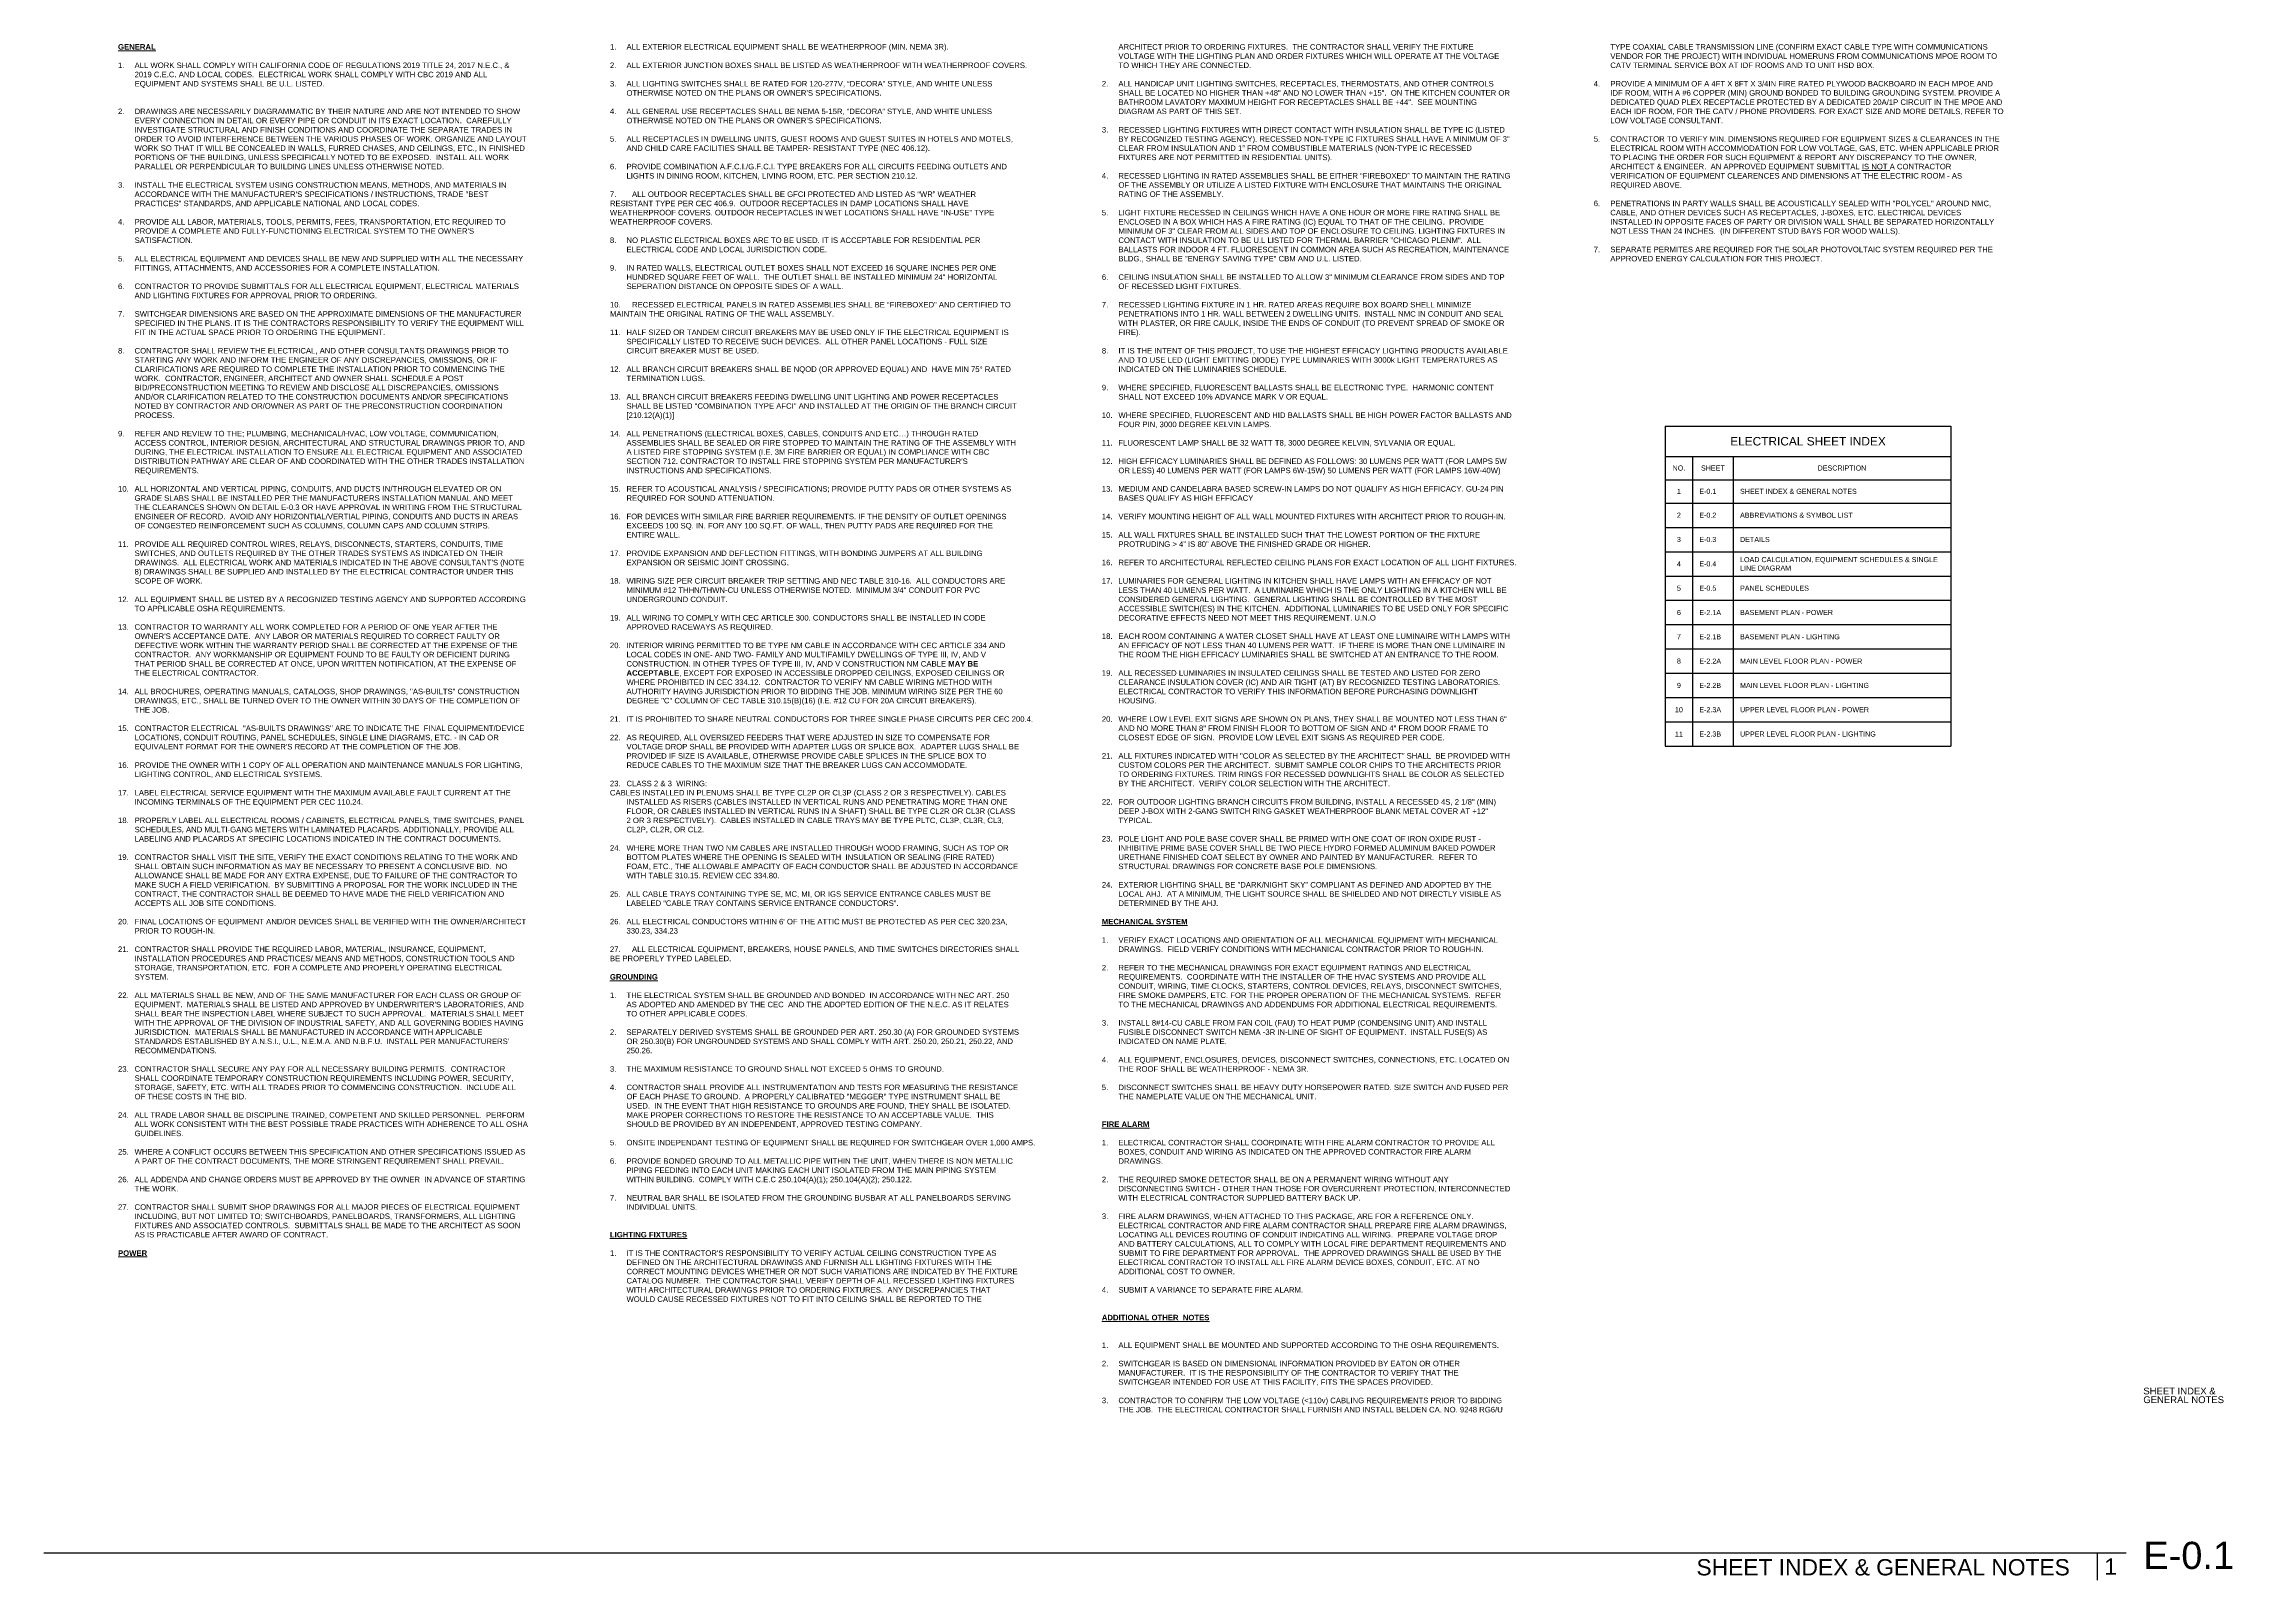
# Paper-space layout 'E-0.1' of a CAD drawing. Header units: inches. Extents: x 0.5 to 40.8, y 0.5 to 28.8.
import ezdxf
from ezdxf.enums import TextEntityAlignment as Align

# ---------------------------------------------------------------- set-up
doc = ezdxf.new("R2010")
doc.units = ezdxf.units.IN
doc.header["$LTSCALE"] = 24
doc.header["$MEASUREMENT"] = 0
for name, color, linetype in [('E-TXT1', 2, 'Continuous'), ('GEC_BORDER', 2, 'Continuous'), ('GEC_DESCRIPTION_TITLE', 3, 'Continuous'), ('TABLE', 8, 'Continuous')]:
    doc.layers.add(name, color=color, linetype=linetype)
doc.styles.add('A2', font='arial.ttf', dxfattribs={"height": 0.0625})
doc.styles.add('ArialMT', font='arial.ttf')
doc.styles.add('GEC', font='arial.ttf')
doc.styles.add('shbd-text', font='arial.ttf')

# ---------------------------------------------------------------- blocks, each defined once
blk = doc.blocks.new('SHEET-NO.')
at = {"color": 2, "linetype": 'Continuous', "style": 'A2'}
for tag, p in [('SHT_NAME_1', (39.126, 3.919)), ('SHT_NAME_2', (39.126, 3.759)), ('SHT_NAME_3', (39.126, 3.599)), ('SHT_NAME_4', (39.126, 3.423)), ('SHT_NAME_5', (39.126, 3.247)), ('ENGINEER', (40.24, 1.973)), ('DRAFTER', (40.24, 1.712))]:
    blk.add_attdef(tag, p, '', height=0.125, dxfattribs=at)
at = {"color": 3, "linetype": 'Continuous', "ltscale": 12, "style": 'shbd-text'}
blk.add_attdef('SHT-NO.', (39.126, 0.709), '', height=0.5, dxfattribs=at)
blk = doc.blocks.new('*T226')
at = {"layer": 'TABLE', "color": 0, "linetype": 'ByBlock', "lineweight": -2, "transparency": 16777216}
for p, q in [((0, 0), (5.25, 0)), ((0, 0), (0, -5.884)), ((5.25, 0), (5.25, -5.884)), ((0, -0.554), (5.25, -0.554)), ((0.5, -0.554), (0.5, -5.884)), ((1.25, -0.554), (1.25, -5.884)), ((0, -0.984), (5.25, -0.984)), ((0, -1.413), (5.25, -1.413)), ((0, -1.86), (5.25, -1.86)), ((0, -2.307), (5.25, -2.307)), ((0, -2.754), (5.25, -2.754)), ((0, -3.201), (5.25, -3.201)), ((0, -3.648), (5.25, -3.648)), ((0, -4.096), (5.25, -4.096)), ((0, -4.543), (5.25, -4.543)), ((0, -4.99), (5.25, -4.99)), ((0, -5.437), (5.25, -5.437)), ((0, -5.884), (5.25, -5.884))]:
    blk.add_line(p, q, dxfattribs=at)
at = {"layer": 'TABLE', "color": 2, "transparency": 16777216, "style": 'A2'}
for s, insert, char_height, width, attachment_point in [('ELECTRICAL SHEET INDEX', (2.625, -0.277), 0.15625, 5.13, 5), ('NO.', (0.25, -0.769), 0.0938, 0.46875, 5), ('SHEET', (0.875, -0.769), 0.0938, 0.71875, 5), ('DESCRIPTION', (3.25, -0.769), 0.09375, 3.96875, 5), ('1', (0.25, -1.198), 0.0938, 0.46875, 5), ('E-0.1', (0.625, -1.198), 0.0938, 0.5, 4), ('SHEET INDEX & GENERAL NOTES', (1.375, -1.198), 0.09375, 3.75, 4), ('2', (0.25, -1.636), 0.0938, 0.46875, 5), ('E-0.2', (0.625, -1.636), 0.0938, 0.5, 4), ('ABBREVIATIONS & SYMBOL LIST', (1.375, -1.636), 0.09375, 3.75, 4), ('3', (0.25, -2.083), 0.0938, 0.46875, 5), ('E-0.3', (0.625, -2.083), 0.0938, 0.5, 4), ('DETAILS', (1.375, -2.083), 0.0938, 3.75, 4), ('LOAD CALCULATION, EQUIPMENT SCHEDULES & SINGLE LINE DIAGRAM ', (1.375, -2.531), 0.09375, 3.75, 4), ('4', (0.25, -2.531), 0.0938, 0.46875, 5), ('E-0.4', (0.625, -2.531), 0.0938, 0.5, 4), ('5', (0.25, -2.978), 0.0938, 0.46875, 5), ('E-0.5', (0.625, -2.978), 0.0938, 0.5, 4), ('PANEL SCHEDULES', (1.375, -2.978), 0.09375, 3.75, 4), ('6', (0.25, -3.425), 0.0938, 0.46875, 5), ('E-2.1A', (0.625, -3.425), 0.0938, 0.5, 4), ('BASEMENT PLAN - POWER', (1.375, -3.425), 0.09375, 3.75, 4), ('7', (0.25, -3.872), 0.0938, 0.46875, 5), ('E-2.1B', (0.625, -3.872), 0.0938, 0.5, 4), ('BASEMENT PLAN - LIGHTING ', (1.375, -3.872), 0.09375, 3.75, 4), ('8', (0.25, -4.319), 0.0938, 0.46875, 5), ('E-2.2A', (0.625, -4.319), 0.0938, 0.5, 4), ('MAIN LEVEL FLOOR PLAN - POWER', (1.375, -4.319), 0.09375, 3.75, 4), ('9', (0.25, -4.766), 0.0938, 0.46875, 5), ('E-2.2B', (0.625, -4.766), 0.0938, 0.5, 4), ('MAIN LEVEL FLOOR PLAN - LIGHTING', (1.375, -4.766), 0.09375, 3.75, 4), ('10', (0.25, -5.213), 0.0938, 0.46875, 5), ('E-2.3A', (0.625, -5.213), 0.0938, 0.5, 4), ('UPPER LEVEL FLOOR PLAN - POWER', (1.375, -5.213), 0.09375, 3.75, 4), ('11', (0.25, -5.66), 0.0938, 0.46875, 5), ('E-2.3B', (0.625, -5.66), 0.0938, 0.5, 4), ('UPPER LEVEL FLOOR PLAN - LIGHTING', (1.375, -5.66), 0.09375, 3.75, 4)]:
    blk.add_mtext(s, dxfattribs=dict(at, insert=insert, char_height=char_height, width=width, attachment_point=attachment_point))

psp = doc.layouts.new('E-0.1')

# ---------------------------------------------------------------- linework, layer by layer
at = {"layer": 'GEC_BORDER', "color": 5}
for p, q in [((0.5, 1.008), (38.812, 1.008)), ((38.274, 1.003), (38.274, 0.503)), ((38.274, 1.003), (38.274, 0.503))]:
    psp.add_line(p, q, dxfattribs=at)

# ---------------------------------------------------------------- block references
psp.add_blockref('*T226', (30.332, 21.721))
at = {"layer": 'GEC_DESCRIPTION_TITLE'}
ref = psp.add_blockref('SHEET-NO.', (0, 0), dxfattribs=at)
ref.add_attrib('SHT-NO.', 'E-0.1', (39.126, 0.709), dxfattribs={"layer": '0', "color": 3, "linetype": 'Continuous', "ltscale": 12, "height": 0.5, "style": 'shbd-text'})
ref.add_attrib('SHT_NAME_1', 'SHEET INDEX &', (39.126, 3.919), dxfattribs={"layer": '0', "color": 2, "linetype": 'Continuous', "height": 0.125, "style": 'A2'})
ref.add_attrib('SHT_NAME_2', 'GENERAL NOTES', (39.126, 3.759), dxfattribs={"layer": '0', "color": 2, "linetype": 'Continuous', "height": 0.125, "style": 'A2'})

# ---------------------------------------------------------------- texts
at = {"layer": 'E-TXT1', "linetype": 'Continuous', "lineweight": 0}
note = psp.add_mtext_dynamic_manual_height_columns('{\\fArial|b1|i0|c0|p34;\\LGENERAL\\P}\\P\\pi-0.30469,l0.30469,t0.30469;1.^IALL WORK SHALL COMPLY WITH CALIFORNIA CODE OF REGULATIONS 2019 TITLE 24, 2017 N.E.C., & 2019 C.E.C. AND LOCAL CODES.  ELECTRICAL WORK SHALL COMPLY WITH CBC 2019 AND ALL EQUIPMENT AND SYSTEMS SHALL BE U.L. LISTED. \\P\\pi0,l0,tz;\\P\\P\\pi-0.30469,l0.30469,t0.30469;2.^IDRAWINGS ARE NECESSARILY DIAGRAMMATIC BY THEIR NATURE AND ARE NOT INTENDED TO SHOW EVERY CONNECTION IN DETAIL OR EVERY PIPE OR CONDUIT IN ITS EXACT LOCATION.  CAREFULLY INVESTIGATE STRUCTURAL AND FINISH CONDITIONS AND COORDINATE THE SEPARATE TRADES IN ORDER TO AVOID INTERFERENCE BETWEEN THE VARIOUS PHASES OF WORK. ORGANIZE AND LAYOUT WORK SO THAT IT WILL BE CONCEALED IN WALLS, FURRED CHASES, AND CEILINGS, ETC., IN FINISHED PORTIONS OF THE BUILDING, UNLESS SPECIFICALLY NOTED TO BE EXPOSED.  INSTALL ALL WORK PARALLEL OR PERPENDICULAR TO BUILDING LINES UNLESS OTHERWISE NOTED. \\P\\pi0,l0,tz;\\P\\pi-0.30469,l0.30469,t0.30469;3.^IINSTALL THE ELECTRICAL SYSTEM USING CONSTRUCTION MEANS, METHODS, AND MATERIALS IN ACCORDANCE WITH THE MANUFACTURER\'S SPECIFICATIONS / INSTRUCTIONS, TRADE "BEST PRACTICES" STANDARDS, AND APPLICABLE NATIONAL AND LOCAL CODES.\\P\\pi0,l0,tz;\\P\\pi-0.30469,l0.30469,t0.30469;4.^IPROVIDE ALL LABOR, MATERIALS, TOOLS, PERMITS, FEES, TRANSPORTATION, ETC REQUIRED TO PROVIDE A COMPLETE AND FULLY-FUNCTIONING ELECTRICAL SYSTEM TO THE OWNER\'S SATISFACTION.\\P\\pi0,l0,tz;\\P\\pi-0.30469,l0.30469,t0.30469;5.^IALL ELECTRICAL EQUIPMENT AND DEVICES SHALL BE NEW AND SUPPLIED WITH ALL THE NECESSARY FITTINGS, ATTACHMENTS, AND ACCESSORIES FOR A COMPLETE INSTALLATION. \\P\\pi0,l0,tz;\\P\\pi-0.30469,l0.30469,t0.30469;6.^ICONTRACTOR TO PROVIDE SUBMITTALS FOR ALL ELECTRICAL EQUIPMENT, ELECTRICAL MATERIALS AND LIGHTING FIXTURES FOR APPROVAL PRIOR TO ORDERING.\\P\\pi0,l0,tz;\\P\\pi-0.30469,l0.30469,t0.30469;7.^ISWITCHGEAR DIMENSIONS ARE BASED ON THE APPROXIMATE DIMENSIONS OF THE MANUFACTURER SPECIFIED IN THE PLANS. IT IS THE CONTRACTORS RESPONSIBILITY TO VERIFY THE EQUIPMENT WILL FIT IN THE ACTUAL SPACE PRIOR TO ORDERING THE EQUIPMENT.\\P\\pi0,l0,tz;\\P\\pi-0.30469,l0.30469,t0.30469;8.^ICONTRACTOR SHALL REVIEW THE ELECTRICAL, AND OTHER CONSULTANTS DRAWINGS PRIOR TO STARTING ANY WORK AND INFORM THE ENGINEER OF ANY DISCREPANCIES, OMISSIONS, OR IF CLARIFICATIONS ARE REQUIRED TO COMPLETE THE INSTALLATION PRIOR TO COMMENCING THE WORK.  CONTRACTOR, ENGINEER, ARCHITECT AND OWNER SHALL SCHEDULE A POST BID/PRECONSTRUCTION MEETING TO REVIEW AND DISCLOSE ALL DISCREPANCIES, OMISSIONS AND/OR CLARIFICATION RELATED TO THE CONSTRUCTION DOCUMENTS AND/OR SPECIFICATIONS NOTED BY CONTRACTOR AND OR/OWNER AS PART OF THE PRECONSTRUCTION COORDINATION PROCESS.\\P\\pi0,l0,tz;\\P\\pi-0.30469,l0.30469,t0.30469;9.^IREFER AND REVIEW TO THE; PLUMBING, MECHANICAL/HVAC, LOW VOLTAGE, COMMUNICATION, ACCESS CONTROL, INTERIOR DESIGN, ARCHITECTURAL AND STRUCTURAL DRAWINGS PRIOR TO, AND DURING, THE ELECTRICAL INSTALLATION TO ENSURE ALL ELECTRICAL EQUIPMENT AND ASSOCIATED DISTRIBUTION PATHWAY ARE CLEAR OF AND COORDINATED WITH THE OTHER TRADES INSTALLATION REQUIREMENTS.\\P\\pi0,l0,tz;\\P\\pi-0.30469,l0.30469,t0.30469;{\\A1;10.^IALL HORIZONTAL AND VERTICAL PIPING, CONDUITS, AND DUCTS IN/THROUGH ELEVATED OR ON GRADE SLABS SHALL BE INSTALLED PER THE MANUFACTURERS INSTALLATION MANUAL AND MEET THE CLEARANCES SHOWN ON DETAIL E-0.3 OR HAVE APPROVAL IN WRITING FROM THE STRUCTURAL ENGINEER OF RECORD.  AVOID ANY HORIZONTIAL/VERTIAL PIPING, CONDUITS AND DUCTS IN AREAS OF CONGESTED REINFORCEMENT SUCH AS COLUMNS, COLUMN CAPS AND COLUMN STRIPS.\\P\\pi0,l0,tz;}\\P\\pi-0.30469,l0.30469,t0.30469;11.^IPROVIDE ALL REQUIRED CONTROL WIRES, RELAYS, DISCONNECTS, STARTERS, CONDUITS, TIME SWITCHES, AND OUTLETS REQUIRED BY THE OTHER TRADES SYSTEMS AS INDICATED ON THEIR DRAWINGS.  ALL ELECTRICAL WORK AND MATERIALS INDICATED IN THE ABOVE CONSULTANT\'S (NOTE 8) DRAWINGS SHALL BE SUPPLIED AND INSTALLED BY THE ELECTRICAL CONTRACTOR UNDER THIS SCOPE OF WORK.\\P\\pi0,l0,tz;\\P\\pi-0.30469,l0.30469,t0.30469;12.^IALL EQUIPMENT SHALL BE LISTED BY A RECOGNIZED TESTING AGENCY AND SUPPORTED ACCORDING TO APPLICABLE OSHA REQUIREMENTS.\\P\\pi0,l0,tz;\\P\\pi-0.30469,l0.30469,t0.30469;13.^ICONTRACTOR TO WARRANTY ALL WORK COMPLETED FOR A PERIOD OF ONE YEAR AFTER THE OWNER\'S ACCEPTANCE DATE.  ANY LABOR OR MATERIALS REQUIRED TO CORRECT FAULTY OR DEFECTIVE WORK WITHIN THE WARRANTY PERIOD SHALL BE CORRECTED AT THE EXPENSE OF THE CONTRACTOR.  ANY WORKMANSHIP OR EQUIPMENT FOUND TO BE FAULTY OR DEFICIENT DURING THAT PERIOD SHALL BE CORRECTED AT ONCE, UPON WRITTEN NOTIFICATION, AT THE EXPENSE OF THE ELECTRICAL CONTRACTOR.\\P\\pi0,l0,tz;\\P\\pi-0.30469,l0.30469,t0.30469;14.^IALL BROCHURES, OPERATING MANUALS, CATALOGS, SHOP DRAWINGS, "AS-BUILTS" CONSTRUCTION DRAWINGS, ETC., SHALL BE TURNED OVER TO THE OWNER WITHIN 30 DAYS OF THE COMPLETION OF THE JOB.  \\P\\pi0,l0,tz;\\P\\pi-0.30469,l0.30469,t0.30469;15.^ICONTRACTOR ELECTRICAL  "AS-BUILTS DRAWINGS" ARE TO INDICATE THE  FINAL EQUIPMENT/DEVICE LOCATIONS, CONDUIT ROUTING, PANEL SCHEDULES, SINGLE LINE DIAGRAMS, ETC. - IN CAD OR EQUIVALENT FORMAT FOR THE OWNER\'S RECORD AT THE COMPLETION OF THE JOB.\\P\\pi0,l0,tz;\\P\\pi-0.30469,l0.30469,t0.30469;16.^IPROVIDE THE OWNER WITH 1 COPY OF ALL OPERATION AND MAINTENANCE MANUALS FOR LIGHTING, LIGHTING CONTROL, AND ELECTRICAL SYSTEMS.\\P\\pi0,l0,tz;\\P\\pi-0.30469,l0.30469,t0.30469;17.^ILABEL ELECTRICAL SERVICE EQUIPMENT WITH THE MAXIMUM AVAILABLE FAULT CURRENT AT THE INCOMING TERMINALS OF THE EQUIPMENT PER CEC 110.24.\\P\\pi0,l0,tz;\\P\\pi-0.30469,l0.30469,t0.30469;18.^IPROPERLY LABEL ALL ELECTRICAL ROOMS / CABINETS, ELECTRICAL PANELS, TIME SWITCHES, PANEL SCHEDULES, AND MULTI-GANG METERS WITH LAMINATED PLACARDS. ADDITIONALLY, PROVIDE ALL LABELING AND PLACARDS AT SPECIFIC LOCATIONS INDICATED IN THE CONTRACT DOCUMENTS.\\P\\pi0,l0,tz;\\P\\pi-0.30469,l0.30469,t0.30469;19.^ICONTRACTOR SHALL VISIT THE SITE, VERIFY THE EXACT CONDITIONS RELATING TO THE WORK AND SHALL OBTAIN SUCH INFORMATION AS MAY BE NECESSARY TO PRESENT A CONCLUSIVE BID.  NO ALLOWANCE SHALL BE MADE FOR ANY EXTRA EXPENSE, DUE TO FAILURE OF THE CONTRACTOR TO MAKE SUCH A FIELD VERIFICATION.  BY SUBMITTING A PROPOSAL FOR THE WORK INCLUDED IN THE CONTRACT, THE CONTRACTOR SHALL BE DEEMED TO HAVE MADE THE FIELD VERIFICATION AND ACCEPTS ALL JOB SITE CONDITIONS.\\P\\pi0,l0,tz;\\P\\pi-0.30469,l0.30469,t0.30469;20.^IFINAL LOCATIONS OF EQUIPMENT AND/OR DEVICES SHALL BE VERIFIED WITH THE OWNER/ARCHITECT PRIOR TO ROUGH-IN.\\P\\pi0,l0,tz;\\P\\pi-0.30469,l0.30469,t0.30469;21.^ICONTRACTOR SHALL PROVIDE THE REQUIRED LABOR, MATERIAL, INSURANCE, EQUIPMENT, INSTALLATION PROCEDURES AND PRACTICES/ MEANS AND METHODS, CONSTRUCTION TOOLS AND STORAGE, TRANSPORTATION, ETC.  FOR A COMPLETE AND PROPERLY OPERATING ELECTRICAL SYSTEM.\\P\\pi0,l0,tz;\\P\\pi-0.30469,l0.30469,t0.30469;22.^IALL MATERIALS SHALL BE NEW, AND OF THE SAME MANUFACTURER FOR EACH CLASS OR GROUP OF EQUIPMENT.  MATERIALS SHALL BE LISTED AND APPROVED BY UNDERWRITER\'S LABORATORIES, AND SHALL BEAR THE INSPECTION LABEL WHERE SUBJECT TO SUCH APPROVAL.  MATERIALS SHALL MEET WITH THE APPROVAL OF THE DIVISION OF INDUSTRIAL SAFETY, AND ALL GOVERNING BODIES HAVING JURISDICTION.  MATERIALS SHALL BE MANUFACTURED IN ACCORDANCE WITH APPLICABLE STANDARDS ESTABLISHED BY A.N.S.I., U.L., N.E.M.A. AND N.B.F.U.  INSTALL PER MANUFACTURERS\' RECOMMENDATIONS.\\P\\pi0,l0,tz;\\P\\pi-0.30469,l0.30469,t0.30469;23.^ICONTRACTOR SHALL SECURE ANY PAY FOR ALL NECESSARY BUILDING PERMITS.  CONTRACTOR SHALL COORDINATE TEMPORARY CONSTRUCTION REQUIREMENTS INCLUDING POWER, SECURITY, STORAGE, SAFETY, ETC. WITH ALL TRADES PRIOR TO COMMENCING CONSTRUCTION.  INCLUDE ALL OF THESE COSTS IN THE BID.\\P\\pi0,l0,tz;\\P\\pi-0.30469,l0.30469,t0.30469;24.^IALL TRADE LABOR SHALL BE DISCIPLINE TRAINED, COMPETENT AND SKILLED PERSONNEL.  PERFORM ALL WORK CONSISTENT WITH THE BEST POSSIBLE TRADE PRACTICES WITH ADHERENCE TO ALL OSHA GUIDELINES.\\P\\pi0,l0,tz;\\P\\pi-0.30469,l0.30469,t0.30469;25.^IWHERE A CONFLICT OCCURS BETWEEN THIS SPECIFICATION AND OTHER SPECIFICATIONS ISSUED AS A PART OF THE CONTRACT DOCUMENTS, THE MORE STRINGENT REQUIREMENT SHALL PREVAIL.\\P\\pi0,l0,tz;\\P\\pi-0.30469,l0.30469,t0.30469;26.^IALL ADDENDA AND CHANGE ORDERS MUST BE APPROVED BY THE OWNER  IN ADVANCE OF STARTING THE WORK.\\P\\pi0,l0,tz;\\P\\pi-0.30469,l0.30469,t0.30469;27.^ICONTRACTOR SHALL SUBMIT SHOP DRAWINGS FOR ALL MAJOR PIECES OF ELECTRICAL EQUIPMENT INCLUDING, BUT NOT LIMITED TO; SWITCHBOARDS, PANELBOARDS, TRANSFORMERS, ALL LIGHTING FIXTURES AND ASSOCIATED CONTROLS.  SUBMITTALS SHALL BE MADE TO THE ARCHITECT AS SOON AS IS PRACTICABLE AFTER AWARD OF CONTRACT.\\P', width=7.52275, gutter_width=1.527, heights=[22.275, 23.206, 25.166, 0], dxfattribs=dict(at, insert=(1.866, 28.747), char_height=0.101562, attachment_point=1, style='ArialMT'))
for column, words in zip(note.columns.linked_columns, ['\\pi-0.30469;\\P{\\fArial|b1|i0|c0|p34;\\LPOWER\\P}\\P\\P\\pl0.30469,t0.30469;1.^IALL EXTERIOR ELECTRICAL EQUIPMENT SHALL BE WEATHERPROOF (MIN. NEMA 3R).\\P\\pi0,l0,tz;\\P\\pi-0.30469,l0.30469,t0.30469;2.^IALL EXTERIOR JUNCTION BOXES SHALL BE LISTED AS WEATHERPROOF WITH WEATHERPROOF COVERS. \\P\\pi0,l0,tz;\\P\\pi-0.30469,l0.30469,t0.30469;3.^IALL LIGHTING SWITCHES SHALL BE RATED FOR 120-277V, “DECORA” STYLE, AND WHITE UNLESS OTHERWISE NOTED ON THE PLANS OR OWNER\'S SPECIFICATIONS.\\P\\pi0,l0,tz;\\P\\pi-0.30469,l0.30469,t0.30469;4.^IALL GENERAL USE RECEPTACLES SHALL BE NEMA 5-15R, “DECORA” STYLE, AND WHITE UNLESS OTHERWISE NOTED ON THE PLANS OR OWNER\'S SPECIFICATIONS.\\P\\pi0,l0,tz;\\P\\pi-0.30469,l0.30469,t0.30469;5.^IALL RECEPTACLES IN DWELLING UNITS, GUEST ROOMS AND GUEST SUITES IN HOTELS AND MOTELS, AND CHILD CARE FACILITIES SHALL BE TAMPER- RESISTANT TYPE (NEC 406.12).\\P\\pi0,l0,tz;\\P\\pi-0.30469,l0.30469,t0.30469;{\\A1;6.^IPROVIDE COMBINATION A.F.C.I./G.F.C.I. TYPE BREAKERS FOR ALL CIRCUITS FEEDING OUTLETS AND LIGHTS IN DINING ROOM, KITCHEN, LIVING ROOM, ETC. PER SECTION 210.12.}\\P\\pi0,l0,tz;{\\A1;\\P\\pi-0.30469,l0.30469,t0.30469;}7.^IALL OUTDOOR RECEPTACLES SHALL BE GFCI PROTECTED AND LISTED AS “WR” WEATHER RESISTANT TYPE PER CEC 406.9.  OUTDOOR RECEPTACLES IN DAMP LOCATIONS SHALL HAVE WEATHERPROOF COVERS. OUTDOOR RECEPTACLES IN WET LOCATIONS SHALL HAVE “IN-USE” TYPE WEATHERPROOF COVERS.\\P\\pi0,l0,tz;\\P\\pi-0.30469,l0.30469,t0.30469;8.^INO PLASTIC ELECTRICAL BOXES ARE TO BE USED. IT IS ACCEPTABLE FOR RESIDENTIAL PER ELECTRICAL CODE AND LOCAL JURISDICTION CODE. \\P\\pi0,l0,tz;{\\A1;\\P\\pi-0.30469,l0.30469,t0.30469;9.^IIN RATED WALLS, ELECTRICAL OUTLET BOXES SHALL NOT EXCEED 16 SQUARE INCHES PER ONE HUNDRED SQUARE FEET OF WALL.  THE OUTLET SHALL BE INSTALLED MINIMUM 24" HORIZONTAL SEPERATION DISTANCE ON OPPOSITE SIDES OF A WALL.\\P\\pi0,l0,tz;\\P\\pi-0.30469,l0.30469,t0.30469;}10.^IRECESSED ELECTRICAL PANELS IN RATED ASSEMBLIES SHALL BE “FIREBOXED” AND CERTIFIED TO MAINTAIN THE ORIGINAL RATING OF THE WALL ASSEMBLY.\\P\\pi0,l0,tz;\\P\\pi-0.30469,l0.30469,t0.30469;11.^IHALF SIZED OR TANDEM CIRCUIT BREAKERS MAY BE USED ONLY IF THE ELECTRICAL EQUIPMENT IS SPECIFICALLY LISTED TO RECEIVE SUCH DEVICES.  ALL OTHER PANEL LOCATIONS -{\\A1; FULL SIZE CIRCUIT BREAKER MUST BE USED. }\\P\\pi0,l0,tz;\\P\\pi-0.30469,l0.30469,t0.30469;12.^IALL BRANCH CIRCUIT BREAKERS SHALL BE NQOD (OR APPROVED EQUAL) AND  HAVE MIN 75° RATED TERMINATION LUGS. \\P\\pi0,l0,tz;\\P\\pi-0.30469,l0.30469,t0.30469;13.^IALL BRANCH CIRCUIT BREAKERS FEEDING DWELLING UNIT LIGHTING AND POWER RECEPTACLES SHALL BE LISTED "COMBINATION TYPE AFCI" AND INSTALLED AT THE ORIGIN OF THE BRANCH CIRCUIT [210.12(A)(1)] \\P\\pi0,l0,tz;\\P\\pi-0.30469,l0.30469,t0.30469;14.^IALL PENETRATIONS (ELECTRICAL BOXES, CABLES, CONDUITS AND ETC…) THROUGH RATED ASSEMBLIES SHALL BE SEALED OR FIRE STOPPED TO MAINTAIN THE RATING OF THE ASSEMBLY WITH A LISTED FIRE STOPPING SYSTEM (I.E. 3M FIRE BARRIER OR EQUAL) IN COMPLIANCE WITH CBC SECTION 712. CONTRACTOR TO INSTALL FIRE STOPPING SYSTEM PER MANUFACTURER\'S INSTRUCTIONS AND SPECIFICATIONS.\\P\\pi0,l0,tz;\\P\\pi-0.30469,l0.30469,t0.30469;15.^IREFER TO ACOUSTICAL ANALYSIS / SPECIFICATIONS; PROVIDE PUTTY PADS OR OTHER SYSTEMS AS REQUIRED FOR SOUND ATTENUATION.\\P\\pi0,l0,tz;\\P\\pi-0.30469,l0.30469,t0.30469;16.^IFOR DEVICES WITH SIMILAR FIRE BARRIER REQUIREMENTS. IF THE DENSITY OF OUTLET OPENINGS EXCEEDS 100 SQ. IN. FOR ANY 100 SQ.FT. OF WALL, THEN PUTTY PADS ARE REQUIRED FOR THE ENTIRE WALL. {\\A1;\\P\\pi0,l0,tz;}\\P\\pi-0.30469,l0.30469,t0.30469;17.^IPROVIDE EXPANSION AND DEFLECTION FITTINGS, WITH BONDING JUMPERS AT ALL BUILDING EXPANSION OR SEISMIC JOINT CROSSING.\\P\\pi0,l0,tz;\\P\\pi-0.30469,l0.30469,t0.30469;{\\A1;18.^IWIRING SIZE PER CIRCUIT BREAKER TRIP SETTING AND NEC TABLE 310-16.  ALL CONDUCTORS ARE MINIMUM #12 THHN/THWN-CU UNLESS OTHERWISE NOTED.  MINIMUM 3/4" CONDUIT FOR PVC UNDERGROUND CONDUIT.   \\P\\pi0,l0,tz;\\P\\pi-0.30469,l0.30469,t0.30469;}19.^IALL WIRING TO COMPLY WITH CEC ARTICLE 300. CONDUCTORS SHALL BE INSTALLED IN CODE APPROVED RACEWAYS AS REQUIRED.\\P\\pi0,l0,tz;\\P\\pi-0.30469,l0.30469,t0.30469;20.^IINTERIOR WIRING PERMITTED TO BE TYPE NM CABLE IN ACCORDANCE WITH CEC ARTICLE 334 AND LOCAL CODES IN ONE- AND TWO- FAMILY AND MULTIFAMILY DWELLINGS OF TYPE III, IV, AND V CONSTRUCTION. IN OTHER TYPES OF TYPE III, IV, AND V CONSTRUCTION NM CABLE {\\fArial|b1|i0|c0|p34;MAY BE ACCEPTABLE}, EXCEPT FOR EXPOSED IN ACCESSIBLE DROPPED CEILINGS, EXPOSED CEILINGS OR WHERE PROHIBITED IN CEC 334.12.  CONTRACTOR TO VERIFY NM CABLE WIRING METHOD WITH AUTHORITY HAVING JURISDICTION PRIOR TO BIDDING THE JOB. MINIMUM WIRING SIZE PER THE 60 DEGREE "C" COLUMN OF CEC TABLE 310.15(B)(16) (I.E. #12 CU FOR 20A CIRCUIT BREAKERS).\\P\\pi0,l0,tz;\\P\\pi-0.30469,l0.30469,t0.30469;21.^IIT IS PROHIBITED TO SHARE NEUTRAL CONDUCTORS FOR THREE SINGLE PHASE CIRCUITS PER CEC 200.4.\\P\\pi0,l0,tz;\\P\\pi-0.30469,l0.30469,t0.30469;22.^IAS REQUIRED, ALL OVERSIZED FEEDERS THAT WERE ADJUSTED IN SIZE TO COMPENSATE FOR VOLTAGE DROP SHALL BE PROVIDED WITH ADAPTER LUGS OR SPLICE BOX.  ADAPTER LUGS SHALL BE PROVIDED IF SIZE IS AVAILABLE, OTHERWISE PROVIDE CABLE SPLICES IN THE SPLICE BOX TO REDUCE CABLES TO THE MAXIMUM SIZE THAT THE BREAKER LUGS CAN ACCOMMODATE.\\P\\pi0,l0,tz;\\P\\pi-0.30469,l0.30469,t0.30469;23.^ICLASS 2 & 3  WIRING: ^JCABLES INSTALLED IN PLENUMS SHALL BE TYPE CL2P OR CL3P (CLASS 2 OR 3 RESPECTIVELY). CABLES INSTALLED AS RISERS (CABLES INSTALLED IN VERTICAL RUNS AND PENETRATING MORE THAN ONE FLOOR, OR CABLES INSTALLED IN VERTICAL RUNS IN A SHAFT) SHALL BE TYPE CL2R OR CL3R (CLASS 2 OR 3 RESPECTIVELY).  CABLES INSTALLED IN CABLE TRAYS MAY BE TYPE PLTC, CL3P, CL3R, CL3, CL2P, CL2R, OR CL2. \\P\\pi0,l0,tz;\\P\\pi-0.30469,l0.30469,t0.30469;24.^IWHERE MORE THAN TWO NM CABLES ARE INSTALLED THROUGH WOOD FRAMING, SUCH AS TOP OR BOTTOM PLATES WHERE THE OPENING IS SEALED WITH  INSULATION OR SEALING (FIRE RATED) FOAM, ETC., THE ALLOWABLE AMPACITY OF EACH CONDUCTOR SHALL BE ADJUSTED IN ACCORDANCE WITH TABLE 310.15. REVIEW CEC 334.80.\\P\\pi0,l0,tz;\\P\\pi-0.30469,l0.30469,t0.30469;25.^IALL CABLE TRAYS CONTAINING TYPE SE, MC, MI, OR IGS SERVICE ENTRANCE CABLES MUST BE LABELED “CABLE TRAY CONTAINS SERVICE ENTRANCE CONDUCTORS”.\\P\\pi0,l0,tz;\\P\\pi-0.30469,l0.30469,t0.30469;26.^IALL ELECTRICAL CONDUCTORS WITHIN 6\' OF THE ATTIC MUST BE PROTECTED AS PER CEC 320.23A, 330.23, 334.23\\P\\pi0,l0,tz;{\\A1;\\P\\pi-0.30469,l0.30469,t0.30469;27.^IALL ELECTRICAL EQUIPMENT, BREAKERS, HOUSE PANELS, AND TIME SWITCHES DIRECTORIES SHALL BE PROPERLY TYPED LABELED.}\\P\\pi0,l0,tz;\\P\\pi-0.30469,l0.30469,t0.30469;{\\fArial|b1|i0|c0|p34;\\LGROUNDING\\P\\pi0,l0,tz;}\\P\\pi-0.30469,l0.30469,t0.30469;1.^ITHE ELECTRICAL SYSTEM SHALL BE GROUNDED AND BONDED  IN ACCORDANCE WITH NEC ART. 250 AS ADOPTED AND AMENDED BY THE CEC  AND THE ADOPTED EDITION OF THE N.E.C. AS IT RELATES TO OTHER APPLICABLE CODES.\\P\\pi0,l0,tz;\\P\\pi-0.30469,l0.30469,t0.30469;2.^ISEPARATELY DERIVED SYSTEMS SHALL BE GROUNDED PER ART. 250.30 (A) FOR GROUNDED SYSTEMS OR 250.30(B) FOR UNGROUNDED SYSTEMS AND SHALL COMPLY WITH ART. 250.20, 250.21, 250.22, AND 250.26.\\P\\pi0,l0,tz;\\P\\pi-0.30469,l0.30469,t0.30469;3.^ITHE MAXIMUM RESISTANCE TO GROUND SHALL NOT EXCEED 5 OHMS TO GROUND.\\P\\pi0,l0,tz;\\P\\pi-0.30469,l0.30469,t0.30469;4.^ICONTRACTOR SHALL PROVIDE ALL INSTRUMENTATION AND TESTS FOR MEASURING THE RESISTANCE OF EACH PHASE TO GROUND.  A PROPERLY CALIBRATED "MEGGER" TYPE INSTRUMENT SHALL BE USED.  IN THE EVENT THAT HIGH RESISTANCE TO GROUNDS ARE FOUND, THEY SHALL BE ISOLATED.  MAKE PROPER CORRECTIONS TO RESTORE THE RESISTANCE TO AN ACCEPTABLE VALUE.  THIS SHOULD BE PROVIDED BY AN INDEPENDENT, APPROVED TESTING COMPANY.\\P\\pi0,l0,tz;\\P\\pi-0.30469,l0.30469,t0.30469;5.^IONSITE INDEPENDANT TESTING OF EQUIPMENT SHALL BE REQUIRED FOR SWITCHGEAR OVER 1,000 AMPS.\\P\\pi0,l0,tz;\\P\\pi-0.30469,l0.30469,t0.30469;6.^IPROVIDE BONDED GROUND TO ALL METALLIC PIPE WITHIN THE UNIT, WHEN THERE IS NON METALLIC PIPING FEEDING INTO EACH UNIT MAKING EACH UNIT ISOLATED FROM THE MAIN PIPING SYSTEM WITHIN BUILDING.  COMPLY WITH C.E.C 250.104(A)(1); 250.104(A)(2); 250.122.\\P\\pi0,l0,tz;\\P\\pi-0.30469,l0.30469,t0.30469;7.^INEUTRAL BAR SHALL BE ISOLATED FROM THE GROUNDING BUSBAR AT ALL PANELBOARDS SERVING INDIVIDUAL UNITS. \\P\\pi0,l0,tz;\\P\\P', '{\\fArial|b1|i0|c0|p34;\\LLIGHTING FIXTURES\\P}\\P\\pi-0.30469,l0.30469,t0.30469;1.^IIT IS THE CONTRACTOR\'S RESPONSIBILITY TO VERIFY ACTUAL CEILING CONSTRUCTION TYPE AS DEFINED ON THE ARCHITECTURAL DRAWINGS AND FURNISH ALL LIGHTING FIXTURES WITH THE CORRECT MOUNTING DEVICES WHETHER OR NOT SUCH VARIATIONS ARE INDICATED BY THE FIXTURE CATALOG NUMBER.  THE CONTRACTOR SHALL VERIFY DEPTH OF ALL RECESSED LIGHTING FIXTURES WITH ARCHITECTURAL DRAWINGS PRIOR TO ORDERING FIXTURES.  ANY DISCREPANCIES THAT WOULD CAUSE RECESSED FIXTURES NOT TO FIT INTO CEILING SHALL BE REPORTED TO THE ARCHITECT PRIOR TO ORDERING FIXTURES.  THE CONTRACTOR SHALL VERIFY THE FIXTURE VOLTAGE WITH THE LIGHTING PLAN AND ORDER FIXTURES WHICH WILL OPERATE AT THE VOLTAGE TO WHICH THEY ARE CONNECTED.\\P\\pi0,l0,tz;\\P\\pi-0.30469,l0.30469,t0.30469;{\\A1;2.^IALL HANDICAP UNIT LIGHTING SWITCHES, RECEPTACLES, THERMOSTATS, AND OTHER CONTROLS SHALL BE LOCATED NO HIGHER THAN +48" AND NO LOWER THAN +15".  ON THE KITCHEN COUNTER OR BATHROOM LAVATORY MAXIMUM HEIGHT FOR RECEPTACLES SHALL BE +44".  SEE MOUNTING DIAGRAM AS PART OF THIS SET.\\P\\pi0,l0,tz;\\P\\pi-0.30469,l0.30469,t0.30469;}3.^IRECESSED LIGHTING FIXTURES WITH DIRECT CONTACT WITH INSULATION SHALL BE TYPE IC (LISTED BY RECOGNIZED TESTING AGENCY). RECESSED NON-TYPE IC FIXTURES SHALL HAVE A MINIMUM OF 3” CLEAR FROM INSULATION AND 1” FROM COMBUSTIBLE MATERIALS (NON-TYPE IC RECESSED FIXTURES ARE NOT PERMITTED IN RESIDENTIAL UNITS).\\P\\pi0,l0,tz;\\P\\pi-0.30469,l0.30469,t0.30469;4.^IRECESSED LIGHTING IN RATED ASSEMBLIES SHALL BE EITHER “FIREBOXED” TO MAINTAIN THE RATING OF THE ASSEMBLY OR UTILIZE A LISTED FIXTURE WITH ENCLOSURE THAT MAINTAINS THE ORIGINAL RATING OF THE ASSEMBLY.{\\A1;\\P\\pi0,l0,tz;}\\P\\pi-0.30469,l0.30469,t0.30469;5.^ILIGHT FIXTURE RECESSED IN CEILINGS WHICH HAVE A ONE HOUR OR MORE FIRE RATING SHALL BE ENCLOSED IN A BOX WHICH HAS A FIRE RATING (IC) EQUAL TO THAT OF THE CEILING.  PROVIDE MINIMUM OF 3" CLEAR FROM ALL SIDES AND TOP OF ENCLOSURE TO CEILING. {\\A1;LIGHTING FIXTURES IN CONTACT WITH INSULATION TO BE U.L LISTED FOR THERMAL BARRIER "CHICAGO PLENM".  ALL BALLASTS FOR INDOOR 4 FT. FLUORESCENT IN COMMON AREA SUCH AS RECREATION, MAINTENANCE BLDG., SHALL BE "ENERGY SAVING TYPE" CBM AND U.L. LISTED.\\P\\pi0,l0,tz; }\\P\\pi-0.30469,l0.30469,t0.30469;{\\A1;6.^ICEILING INSULATION SHALL BE INSTALLED TO ALLOW 3" MINIMUM CLEARANCE FROM SIDES AND TOP OF RECESSED LIGHT FIXTURES.\\P\\pi0,l0,tz;\\P\\pi-0.30469,l0.30469,t0.30469;7.^IRECESSED LIGHTING FIXTURE IN 1 HR. RATED AREAS REQUIRE BOX BOARD SHELL MINIMIZE PENETRATIONS INTO 1 HR. WALL BETWEEN 2 DWELLING UNITS.  INSTALL NMC IN CONDUIT AND SEAL WITH PLASTER, OR FIRE CAULK, INSIDE THE ENDS OF CONDUIT (TO PREVENT SPREAD OF SMOKE OR FIRE).\\P\\pi0,l0,tz;\\P\\pi-0.30469,l0.30469,t0.30469;8.^IIT IS THE INTENT OF THIS PROJECT, TO USE THE HIGHEST EFFICACY LIGHTING PRODUCTS AVAILABLE AND TO USE LED (LIGHT EMITTING DIODE) TYPE LUMINARIES WITH 3000k LIGHT TEMPERATURES AS INDICATED ON THE LUMINARIES SCHEDULE.  \\P\\pi0,l0,tz;\\P\\pi-0.30469,l0.30469,t0.30469;9.^IWHERE SPECIFIED, FLUORESCENT BALLASTS SHALL BE ELECTRONIC TYPE.  HARMONIC CONTENT SHALL NOT EXCEED 10% ADVANCE MARK V OR EQUAL.\\P\\pi0,l0,tz;\\P\\pi-0.30469,l0.30469,t0.30469;10.^IWHERE SPECIFIED, FLUORESCENT AND HID BALLASTS SHALL BE HIGH POWER FACTOR BALLASTS AND FOUR PIN, 3000 DEGREE KELVIN LAMPS.\\P\\pi0,l0,tz;\\P\\pi-0.30469,l0.30469,t0.30469;11.^IFLUORESCENT LAMP SHALL BE 32 WATT T8, 3000 DEGREE KELVIN, SYLVANIA OR EQUAL.\\P\\pi0,l0,tz;\\P\\pi-0.30469,l0.30469,t0.30469;12.^IHIGH EFFICACY LUMINARIES SHALL BE DEFINED AS FOLLOWS: 30 LUMENS PER WATT (FOR LAMPS 5W OR LESS) 40 LUMENS PER WATT (FOR LAMPS 6W-15W) 50 LUMENS PER WATT (FOR LAMPS 16W-40W)\\P\\pl0.40625,t0.40625;\\P\\pl0.30469,t0.30469;13.^IMEDIUM AND CANDELABRA BASED SCREW-IN LAMPS DO NOT QUALIFY AS HIGH EFFICACY. GU-24 PIN BASES QUALIFY AS HIGH EFFICACY\\P\\pi0,l0,tz;\\P\\pi-0.30469,l0.30469,t0.30469;14.^IVERIFY MOUNTING HEIGHT OF ALL WALL MOUNTED FIXTURES WITH ARCHITECT PRIOR TO ROUGH-IN. \\P\\pi0,l0,tz;\\P\\pi-0.30469,l0.30469,t0.30469;15.^IALL WALL FIXTURES SHALL BE INSTALLED SUCH THAT THE LOWEST PORTION OF THE FIXTURE PROTRUDING > 4” IS 80” ABOVE THE FINISHED GRADE OR HIGHER.\\P\\pi0,l0,tz;\\P\\pi-0.30469,l0.30469,t0.30469;16.^IREFER TO ARCHITECTURAL REFLECTED CEILING PLANS FOR EXACT LOCATION OF ALL LIGHT FIXTURES.\\P\\pi0,l0,tz;\\P\\pi-0.30469,l0.30469,t0.30469;17.^ILUMINARIES FOR GENERAL LIGHTING IN KITCHEN SHALL HAVE LAMPS WITH AN EFFICACY OF NOT LESS THAN 40 LUMENS PER WATT.  A LUMINAIRE WHICH IS THE ONLY LIGHTING IN A KITCHEN WILL BE CONSIDERED GENERAL LIGHTING.  GENERAL LIGHTING SHALL BE CONTROLLED BY THE MOST ACCESSIBLE SWITCH(ES) IN THE KITCHEN.  ADDITIONAL LUMINARIES TO BE USED ONLY FOR SPECIFIC DECORATIVE EFFECTS NEED NOT MEET THIS REQUIREMENT. U.N.O\\P\\pi0,l0,t0.40625;\\P\\pi-0.30469,l0.30469,t0.30469;18.^IEACH ROOM CONTAINING A WATER CLOSET SHALL HAVE AT LEAST ONE LUMINAIRE WITH LAMPS WITH AN EFFICACY OF NOT LESS THAN 40 LUMENS PER WATT.  IF THERE IS MORE THAN ONE LUMINAIRE IN THE ROOM THE HIGH EFFICACY LUMINARIES SHALL BE SWITCHED AT AN ENTRANCE TO THE ROOM.\\P\\pi0,l0,t0.40625;\\P\\pi-0.30469,l0.30469,t0.30469;19.^IALL RECESSED LUMINARIES IN INSULATED CEILINGS SHALL BE TESTED AND LISTED FOR ZERO CLEARANCE INSULATION COVER (IC) AND AIR TIGHT (AT) BY RECOGNIZED TESTING LABORATORIES.  ELECTRICAL CONTRACTOR TO VERIFY THIS INFORMATION BEFORE PURCHASING DOWNLIGHT HOUSING.\\P\\pi0,l0,tz;\\P\\pi-0.30469,l0.30469,t0.30469;20.^IWHERE LOW LEVEL EXIT SIGNS ARE SHOWN ON PLANS, THEY SHALL BE MOUNTED NOT LESS THAN 6" AND NO MORE THAN 8" FROM FINISH FLOOR TO BOTTOM OF SIGN AND 4" FROM DOOR FRAME TO CLOSEST EDGE OF SIGN.  PROVIDE LOW LEVEL EXIT SIGNS AS REQUIRED PER CODE.\\P\\pi0,l0,tz;\\P\\pi-0.30469,l0.30469,t0.30469;21.^IALL FIXTURES INDICATED WITH "COLOR AS SELECTED BY THE ARCHITECT" SHALL  BE PROVIDED WITH CUSTOM COLORS PER THE ARCHITECT.  SUBMIT SAMPLE COLOR CHIPS TO THE ARCHITECTS PRIOR TO ORDERING FIXTURES. TRIM RINGS FOR RECESSED DOWNLIGHTS SHALL BE COLOR AS SELECTED BY THE ARCHITECT.  VERIFY COLOR SELECTION WITH THE ARCHITECT.\\P\\pi0,l0,tz;\\P\\pi-0.30469,l0.30469,t0.30469;22.^IFOR OUTDOOR LIGHTING BRANCH CIRCUITS FROM BUILDING, INSTALL A RECESSED 4S, 2 1/8" (MIN) DEEP J-BOX WITH 2-GANG SWITCH RING GASKET WEATHERPROOF BLANK METAL COVER AT +12" TYPICAL.\\P\\pi0,l0,tz;\\P\\pi-0.30469,l0.30469,t0.30469;23.^IPOLE LIGHT AND POLE BASE COVER SHALL BE PRIMED WITH ONE COAT OF IRON OXIDE RUST - INHIBITIVE PRIME BASE COVER SHALL BE TWO PIECE HYDRO FORMED ALUMINUM BAKED POWDER URETHANE FINISHED COAT SELECT BY OWNER AND PAINTED BY MANUFACTURER.  REFER TO STRUCTURAL DRAWINGS FOR CONCRETE BASE POLE DIMENSIONS.\\P\\pi0,l0,tz;\\P\\pi-0.30469,l0.30469,t0.30469;24.^IEXTERIOR LIGHTING SHALL BE "DARK/NIGHT SKY" COMPLIANT AS DEFINED AND ADOPTED BY THE LOCAL AHJ.  AT A MINIMUM, THE LIGHT SOURCE SHALL BE SHIELDED AND NOT DIRECTLY VISIBLE AS DETERMINED BY THE AHJ.\\P\\pi0,l0,tz;\\fArial|b1|i0|c0|p34;\\L\\PMECHANICAL SYSTEM\\fArial|b0|i0|c0|p34;\\l\\P\\P\\pi-0.30469,l0.30469,t0.30469;1.^IVERIFY EXACT LOCATIONS AND ORIENTATION OF ALL MECHANICAL EQUIPMENT WITH MECHANICAL DRAWINGS.  FIELD VERIFY CONDITIONS WITH MECHANICAL CONTRACTOR PRIOR TO ROUGH-IN.\\P\\pi0,l0,tz;\\P\\pi-0.30469,l0.30469,t0.30469;2.^IREFER TO THE MECHANICAL DRAWINGS FOR EXACT EQUIPMENT RATINGS AND ELECTRICAL REQUIREMENTS. \\fArial|b1|i0|c0|p34; \\fArial|b0|i0|c0|p34;COORDINATE WITH THE INSTALLER OF THE HVAC SYSTEMS AND PROVIDE ALL CONDUIT, WIRING, TIME CLOCKS, STARTERS, CONTROL DEVICES, RELAYS, DISCONNECT SWITCHES, FIRE SMOKE DAMPERS, ETC. FOR THE PROPER OPERATION OF THE MECHANICAL SYSTEMS.  REFER TO THE MECHANICAL DRAWINGS AND ADDENDUMS FOR ADDITIONAL ELECTRICAL REQUIREMENTS.\\P\\pi0,l0,tz;\\P\\pi-0.30469,l0.30469,t0.30469;3.^IINSTALL 8#14-CU CABLE FROM FAN COIL (FAU) TO HEAT PUMP (CONDENSING UNIT) AND INSTALL FUSIBLE DISCONNECT SWITCH NEMA -3R IN-LINE OF SIGHT OF EQUIPMENT.  INSTALL FUSE(S) AS INDICATED ON NAME PLATE.\\P\\pi0,l0,tz;\\P\\pi-0.30469,l0.30469,t0.30469;4.^IALL EQUIPMENT, ENCLOSURES, DEVICES, DISCONNECT SWITCHES, CONNECTIONS, ETC. LOCATED ON THE ROOF SHALL BE WEATHERPROOF - NEMA 3R. \\P\\pi0,l0,tz;\\P\\pi-0.30469,l0.30469,t0.30469;5.^IDISCONNECT SWITCHES SHALL BE HEAVY DUTY HORSEPOWER RATED. SIZE SWITCH AND FUSED PER THE NAMEPLATE VALUE ON THE MECHANICAL UNIT.\\P\\pi0,l0,tz;\\P\\P\\fArial|b1|i0|c0|p34;\\LFIRE ALARM\\P\\fArial|b0|i0|c0|p34;\\l\\P\\pi-0.30469,l0.30469,t0.30469;1.^IELECTRICAL CONTRACTOR SHALL COORDINATE WITH FIRE ALARM CONTRACTOR TO PROVIDE ALL BOXES, CONDUIT AND WIRING AS INDICATED ON THE APPROVED CONTRACTOR FIRE ALARM DRAWINGS.\\P\\pi0,l0,tz;\\P\\pi-0.30469,l0.30469,t0.30469;2.^ITHE REQUIRED SMOKE DETECTOR SHALL BE ON A PERMANENT WIRING WITHOUT ANY DISCONNECTING SWITCH - OTHER THAN THOSE FOR OVERCURRENT PROTECTION, INTERCONNECTED WITH ELECTRICAL CONTRACTOR SUPPLIED BATTERY BACK UP.\\P\\pi0,l0,tz;\\P\\pi-0.30469,l0.30469,t0.30469;3.^IFIRE ALARM DRAWINGS, WHEN ATTACHED TO THIS PACKAGE, ARE FOR A REFERENCE ONLY.  ELECTRICAL CONTRACTOR AND FIRE ALARM CONTRACTOR SHALL PREPARE FIRE ALARM DRAWINGS, LOCATING ALL DEVICES ROUTING OF CONDUIT INDICATING ALL WIRING.  PREPARE VOLTAGE DROP AND BATTERY CALCULATIONS, ALL TO COMPLY WITH LOCAL FIRE DEPARTMENT REQUIREMENTS AND SUBMIT TO FIRE DEPARTMENT FOR APPROVAL.  THE APPROVED DRAWINGS SHALL BE USED BY THE ELECTRICAL CONTRACTOR TO INSTALL ALL FIRE ALARM DEVICE BOXES, CONDUIT, ETC. AT NO ADDITIONAL COST TO OWNER.\\P\\pi0,l0,tz;\\P\\pi-0.30469,l0.30469,t0.30469;4.^ISUBMIT A VARIANCE TO SEPARATE FIRE ALARM.  \\P\\pi0,l0,tz;\\P\\P}', '\\A1;{\\fArial|b1|i0|c0|p34;\\LADDITIONAL OTHER  NOTES\\P}\\P\\P\\pi-0.30469,l0.30469,t0.30469;1.^IALL EQUIPMENT SHALL BE MOUNTED AND SUPPORTED ACCORDING TO THE OSHA REQUIREMENTS.\\P\\pi0,l0,tz;\\P\\pi-0.30469,l0.30469,t0.30469;2.^ISWITCHGEAR IS BASED ON DIMENSIONAL INFORMATION PROVIDED BY EATON OR OTHER MANUFACTURER.  IT IS THE RESPONSIBILITY OF THE CONTRACTOR TO VERIFY THAT THE SWITCHGEAR INTENDED FOR USE AT THIS FACILITY, FITS THE SPACES PROVIDED.  \\P\\pi0,l0,tz;\\P\\pi-0.30469,l0.30469,t0.30469;3.^ICONTRACTOR TO CONFIRM THE LOW VOLTAGE (<110v) CABLING REQUIREMENTS PRIOR TO BIDDING THE JOB.  THE ELECTRICAL CONTRACTOR SHALL FURNISH AND INSTALL BELDEN CA. NO. 9248 RG6/U TYPE COAXIAL CABLE TRANSMISSION LINE (CONFIRM EXACT CABLE TYPE WITH COMMUNICATIONS VENDOR FOR THE PROJECT) WITH INDIVIDUAL HOMERUNS FROM COMMUNICATIONS MPOE ROOM TO CATV TERMINAL SERVICE BOX AT IDF ROOMS AND TO UNIT HSD BOX.\\P\\pi0,l0,tz;\\P\\pi-0.30469,l0.30469,t0.30469;4.^IPROVIDE A MINIMUM OF A 4FT X 8FT X 3/4IN FIRE RATED PLYWOOD BACKBOARD IN EACH MPOE AND IDF ROOM, WITH A #6 COPPER (MIN) GROUND BONDED TO BUILDING GROUNDING SYSTEM. PROVIDE A DEDICATED QUAD PLEX RECEPTACLE PROTECTED BY A DEDICATED 20A/1P CIRCUIT IN THE MPOE AND EACH IDF ROOM, FOR THE CATV / PHONE PROVIDERS. FOR EXACT SIZE AND MORE DETAILS, REFER TO LOW VOLTAGE CONSULTANT. \\P\\pi0,l0,tz;\\P\\pi-0.30469,l0.30469,t0.30469;5.^ICONTRACTOR TO VERIFY MIN. DIMENSIONS REQUIRED FOR EQUIPMENT SIZES & CLEARANCES IN THE ELECTRICAL ROOM WITH ACCOMMODATION FOR LOW VOLTAGE, GAS, ETC. WHEN APPLICABLE PRIOR TO PLACING THE ORDER FOR SUCH EQUIPMENT & REPORT ANY DISCREPANCY TO THE OWNER, ARCHITECT & ENGINEER.  AN APPROVED EQUIPMENT SUBMITTAL {\\LIS NOT} A CONTRACTOR VERIFICATION OF EQUIPMENT CLEARENCES AND DIMENSIONS AT THE ELECTRIC ROOM - AS REQUIRED ABOVE.  \\P\\pi0,l0,tz;\\P\\pi-0.30469,l0.30469,t0.30469;6.^IPENETRATIONS IN PARTY WALLS SHALL BE ACOUSTICALLY SEALED WITH "POLYCEL" AROUND NMC, CABLE, AND OTHER DEVICES SUCH AS RECEPTACLES, J-BOXES, ETC. ELECTRICAL DEVICES INSTALLED IN OPPOSITE FACES OF PARTY OR DIVISION WALL SHALL BE SEPARATED HORIZONTALLY NOT LESS THAN 24 INCHES.  (IN DIFFERENT STUD BAYS FOR WOOD WALLS). \\P\\pi0,l0,tz;\\P\\pi-0.30469,l0.30469,t0.30469;7.^ISEPARATE PERMITES ARE REQUIRED FOR THE SOLAR PHOTOVOLTAIC SYSTEM REQUIRED PER THE APPROVED ENERGY CALCULATION FOR THIS PROJECT.  \\P\\pi0,l0,tz;\\P\\P\\P\\P\\P{\\A0;\\fArial|b1|i0|c0|p34;\\P}\\P']):
    column.text = words
at = {"layer": 'GEC_BORDER', "style": 'GEC'}
psp.add_text('SHEET INDEX & GENERAL NOTES', height=0.3, dxfattribs=at).set_placement((37.774, 0.741), align=Align.MIDDLE_RIGHT)
psp.add_text('1', height=0.3, dxfattribs=at).set_placement((38.524, 0.753), align=Align.MIDDLE_CENTER)

doc.saveas('drawing.dxf')
